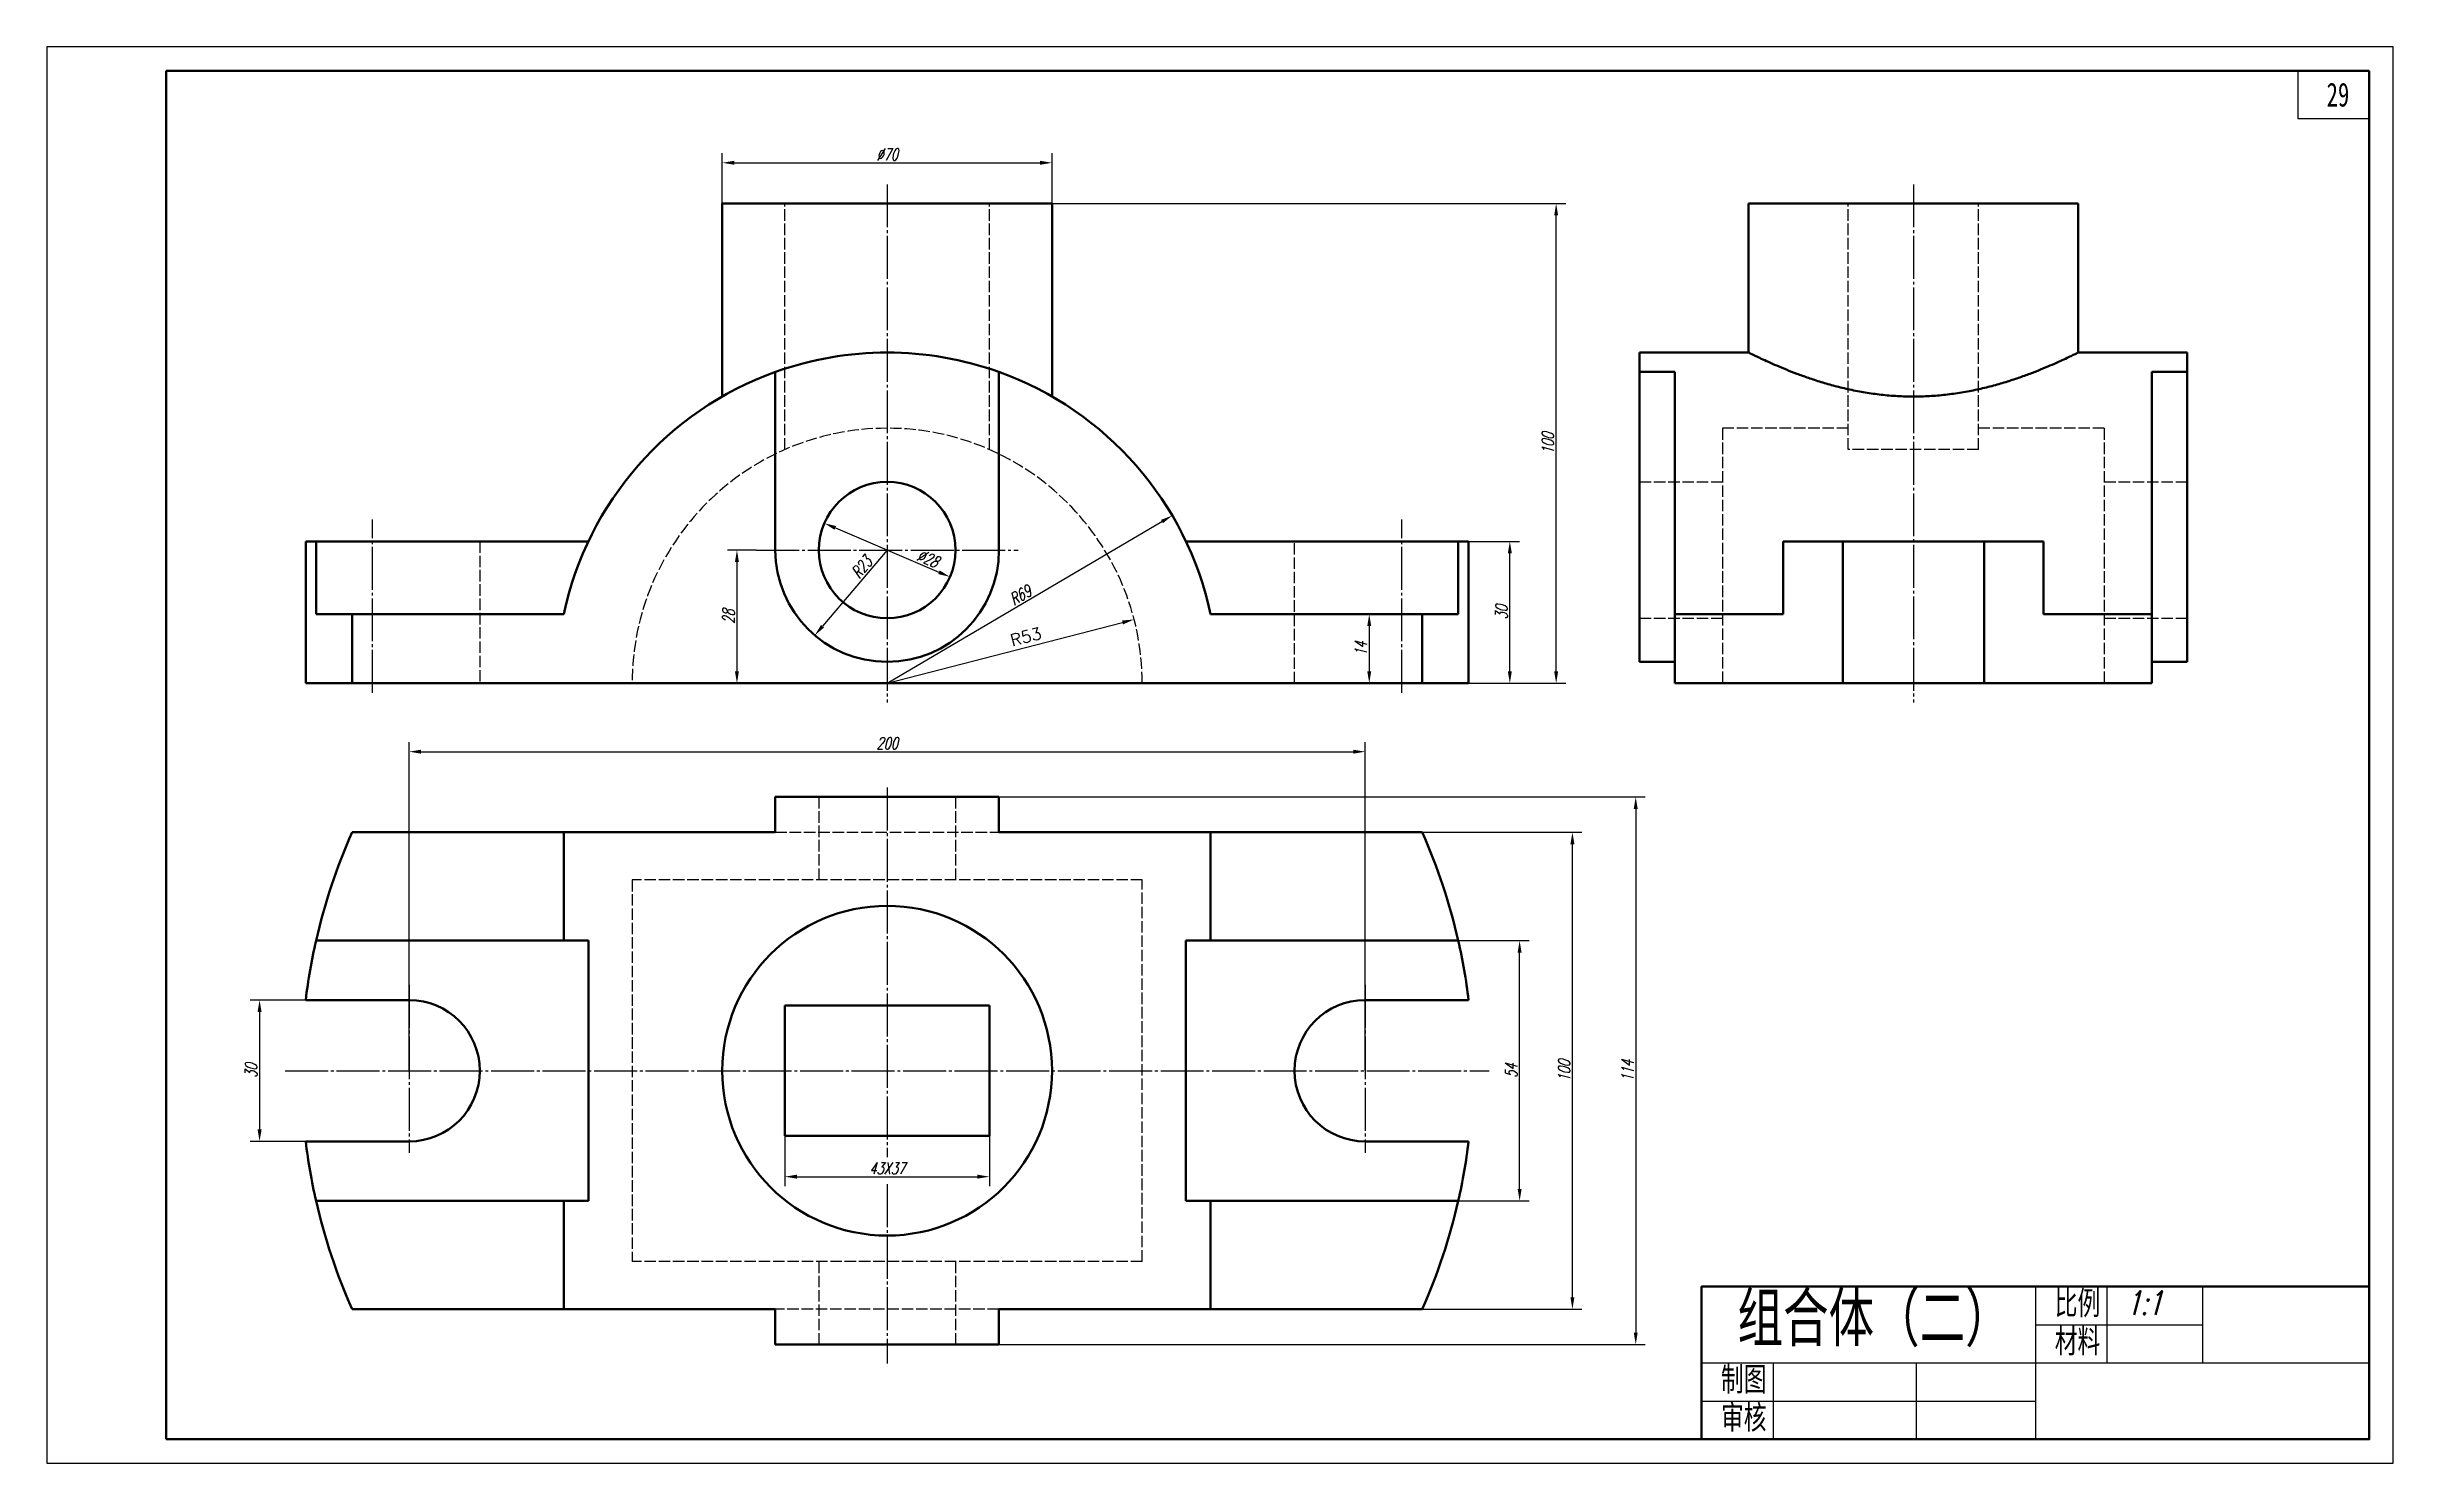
# Model space of a CAD drawing. Header units: millimetres. Extents: x 94 to 2877, y 87 to 1089.
# Drawn here: x 94.8 to 586.8, y 791.8 to 1088.8 of the extents above; entities that cross this region are included whole.
import ezdxf

# ---------------------------------------------------------------- set-up
doc = ezdxf.new("R2010")
doc.units = ezdxf.units.MM
doc.header["$LTSCALE"] = 0.6
doc.header["$PDMODE"] = 33
doc.header["$PDSIZE"] = 1.5
doc.linetypes.add('myCENTER', pattern=[18, 15, -1, 1, -1])
doc.linetypes.add('myHIDDEN', pattern=[5, 4, -1])
doc.layers.get('Defpoints').update_dxf_attribs({"lineweight": 20})
for name, color, linetype, lineweight in [('答案中心线', 1, 'myCENTER', 25), ('答案尺寸', 1, 'Continuous', 25), ('答案文字', 1, 'Continuous', 25), ('答案标注', 1, 'Continuous', 25), ('答案粗实线', 1, 'Continuous', 50), ('答案细实线', 1, 'Continuous', 25), ('答案虚线', 1, 'myHIDDEN', 25)]:
    doc.layers.add(name, color=color, linetype=linetype, lineweight=lineweight)
doc.styles.get("Standard").update_dxf_attribs({"font": 'txt.shx'})
doc.styles.add('尺寸文字1-2.5号', font='txt.shx', dxfattribs={"width": 0.7, "oblique": 15, "height": 2.5})
doc.styles.add('标题汉字1-5号', font='', dxfattribs={"width": 0.7, "height": 5})
doc.styles.get('标题汉字1-5号').set_extended_font_data('SimSun')
doc.dimstyles.new('尺寸25', dxfattribs={"dimtxt": 2.5, "dimasz": 2.5, "dimexe": 2, "dimexo": 0, "dimgap": 0.5, "dimtad": 1, "dimdec": 0, "dimdsep": 46, "dimtxsty": '尺寸文字1-2.5号', "dimcen": 0, "dimadec": 0, "dimazin": 0, "dimtfac": 1, "dimtdec": 0, "dimtmove": 0, "dimatfit": 3, "dimfxl": 1, "dimarcsym": 0})
doc.dimstyles.new('尺寸25$3', dxfattribs={"dimtxt": 2.5, "dimasz": 2.5, "dimexe": 1, "dimexo": 0, "dimgap": 0.5, "dimtad": 1, "dimdec": 0, "dimdsep": 46, "dimtxsty": '尺寸文字1-2.5号', "dimcen": 0, "dimadec": 0, "dimazin": 0, "dimtfac": 1, "dimtdec": 0, "dimtmove": 0, "dimatfit": 1, "dimfxl": 1, "dimarcsym": 0})
doc.dimstyles.new('尺寸25$4', dxfattribs={"dimtxt": 2.5, "dimasz": 2.5, "dimexe": 1, "dimexo": 0, "dimgap": 0.5, "dimtad": 1, "dimdec": 0, "dimdsep": 46, "dimtxsty": '尺寸文字1-2.5号', "dimcen": 0, "dimadec": 0, "dimazin": 0, "dimtfac": 1, "dimtdec": 0, "dimtmove": 0, "dimatfit": 1, "dimfxl": 1, "dimarcsym": 0})

msp = doc.modelspace()

# ---------------------------------------------------------------- texts
at = {"layer": '答案文字', "style": '标题汉字1-5号', "width": 0.7}
msp.add_text('29', height=5, dxfattribs=at).set_placement((572.904, 1076.254))
at = {"layer": '答案标注', "insert": (300.149, 965.059), "char_height": 2.5, "attachment_point": 5, "rotation": 14.48686}
msp.add_mtext('R53', dxfattribs=at)
at = {"layer": '答案标注', "attachment_point": 1}
for s, insert, char_height, width, style in [('{\\fSimSun|b0|i0|c134|p54;组合体（二）}', (449.374, 827.33), 10, 59.26004, '标题汉字1-5号'), ('比例', (515.902, 827.877), 5, 15, '标题汉字1-5号'), ('1:1', (530.902, 827.877), 5, 15, '尺寸文字1-2.5号'), ('材料', (515.902, 819.877), 5, 15, '标题汉字1-5号'), ('制图', (445.902, 811.877), 5, 15, '标题汉字1-5号'), ('审核', (445.902, 803.877), 5, 15, '标题汉字1-5号')]:
    msp.add_mtext(s, dxfattribs=dict(at, insert=insert, char_height=char_height, width=width, style=style))

# ---------------------------------------------------------------- blocks, each defined once
blk = doc.blocks.new('*D18')
at = {"layer": 'Defpoints', "color": 0}
for p in [(371.29, 940.95), (170.81, 874.04), (371.29, 874.04)]:
    blk.add_point(p, dxfattribs=at)
at = {"layer": '答案标注', "color": 0, "lineweight": -2}
for p, q in [((170.81, 874.04), (170.81, 942.95)), ((173.31, 940.95), (368.79, 940.95)), ((371.29, 874.04), (371.29, 942.95))]:
    blk.add_line(p, q, dxfattribs=at)
at = {"layer": '答案标注', "color": 0}
for points in [[(173.31, 941.37), (173.31, 940.53), (170.81, 940.95)], [(368.79, 941.37), (368.79, 940.53), (371.29, 940.95)]]:
    blk.add_solid(points, dxfattribs=at)
at = {"layer": '答案标注', "color": 0, "insert": (271.05, 942.7), "char_height": 2.5, "attachment_point": 5, "style": '尺寸文字1-2.5号'}
blk.add_mtext('200', dxfattribs=at)
blk = doc.blocks.new('*D19')
at = {"layer": 'Defpoints', "color": 0}
for p in [(271.05, 983.23), (255.87, 965.35)]:
    blk.add_point(p, dxfattribs=at)
at = {"layer": '答案标注', "color": 0, "lineweight": -2}
blk.add_line((271.05, 983.23), (257.49, 967.26), dxfattribs=at)
at = {"layer": '答案标注', "color": 0}
blk.add_solid([(257.17, 967.53), (257.81, 966.99), (255.87, 965.35)], dxfattribs=at)
at = {"layer": '答案标注', "color": 0, "insert": (265.69, 979.62), "char_height": 2.5, "attachment_point": 5, "rotation": 49.6778, "style": '尺寸文字1-2.5号'}
blk.add_mtext('R23', dxfattribs=at)
blk = doc.blocks.new('*D20')
at = {"layer": 'Defpoints', "color": 0}
for p in [(330.83, 990.48), (271.05, 955.3)]:
    blk.add_point(p, dxfattribs=at)
at = {"layer": '答案标注', "color": 0, "lineweight": -2}
blk.add_line((271.05, 955.3), (328.68, 989.21), dxfattribs=at)
at = {"layer": '答案标注', "color": 0}
blk.add_solid([(328.47, 989.57), (328.89, 988.86), (330.83, 990.48)], dxfattribs=at)
at = {"layer": '答案标注', "color": 0, "insert": (298.98, 973.77), "char_height": 2.5, "attachment_point": 5, "rotation": 30.4776, "style": '尺寸文字1-2.5号'}
blk.add_mtext('R69', dxfattribs=at)
blk = doc.blocks.new('*D21')
at = {"layer": 'Defpoints', "color": 0}
for p in [(390.81, 901.32), (403.68, 901.32), (390.81, 846.76)]:
    blk.add_point(p, dxfattribs=at)
at = {"layer": '答案标注', "color": 0, "lineweight": -2}
for p, q in [((390.81, 901.32), (405.68, 901.32)), ((403.68, 849.26), (403.68, 898.82)), ((390.81, 846.76), (405.68, 846.76))]:
    blk.add_line(p, q, dxfattribs=at)
at = {"layer": '答案标注', "color": 0}
for points in [[(403.26, 898.82), (404.1, 898.82), (403.68, 901.32)], [(403.26, 849.26), (404.1, 849.26), (403.68, 846.76)]]:
    blk.add_solid(points, dxfattribs=at)
at = {"layer": '答案标注', "color": 0, "insert": (401.93, 874.04), "char_height": 2.5, "attachment_point": 5, "rotation": 90, "style": '尺寸文字1-2.5号'}
blk.add_mtext('54', dxfattribs=at)
blk = doc.blocks.new('*D22')
at = {"layer": 'Defpoints', "color": 0}
for p in [(383.24, 924.04), (414.75, 924.04), (383.24, 824.04)]:
    blk.add_point(p, dxfattribs=at)
at = {"layer": '答案标注', "color": 0, "lineweight": -2}
for p, q in [((383.24, 924.04), (416.75, 924.04)), ((414.75, 826.54), (414.75, 921.54)), ((383.24, 824.04), (416.75, 824.04))]:
    blk.add_line(p, q, dxfattribs=at)
at = {"layer": '答案标注', "color": 0}
for points in [[(414.33, 921.54), (415.17, 921.54), (414.75, 924.04)], [(414.33, 826.54), (415.17, 826.54), (414.75, 824.04)]]:
    blk.add_solid(points, dxfattribs=at)
at = {"layer": '答案标注', "color": 0, "insert": (413, 874.04), "char_height": 2.5, "attachment_point": 5, "rotation": 90, "style": '尺寸文字1-2.5号'}
blk.add_mtext('100', dxfattribs=at)
blk = doc.blocks.new('*D23')
at = {"layer": 'Defpoints', "color": 0}
for p in [(378.97, 969.78), (372.15, 955.3), (378.97, 955.3)]:
    blk.add_point(p, dxfattribs=at)
at = {"layer": '答案标注', "color": 0, "lineweight": -2}
for p, q in [((378.97, 969.78), (370.15, 969.78)), ((372.15, 967.28), (372.15, 957.8)), ((378.97, 955.3), (370.15, 955.3))]:
    blk.add_line(p, q, dxfattribs=at)
at = {"layer": '答案标注', "color": 0}
for points in [[(371.73, 967.28), (372.56, 967.28), (372.15, 969.78)], [(371.73, 957.8), (372.56, 957.8), (372.15, 955.3)]]:
    blk.add_solid(points, dxfattribs=at)
at = {"layer": '答案标注', "color": 0, "insert": (370.4, 962.54), "char_height": 2.5, "attachment_point": 5, "rotation": 90, "style": '尺寸文字1-2.5号'}
blk.add_mtext('14', dxfattribs=at)
blk = doc.blocks.new('*D24')
at = {"layer": 'Defpoints', "color": 0}
for p in [(392.98, 985.06), (401.63, 985.06), (392.98, 955.3)]:
    blk.add_point(p, dxfattribs=at)
at = {"layer": '答案标注', "color": 0, "lineweight": -2}
for p, q in [((392.98, 985.06), (403.63, 985.06)), ((401.63, 957.8), (401.63, 982.56)), ((392.98, 955.3), (403.63, 955.3))]:
    blk.add_line(p, q, dxfattribs=at)
at = {"layer": '答案标注', "color": 0}
for points in [[(401.21, 982.56), (402.05, 982.56), (401.63, 985.06)], [(401.21, 957.8), (402.05, 957.8), (401.63, 955.3)]]:
    blk.add_solid(points, dxfattribs=at)
at = {"layer": '答案标注', "color": 0, "insert": (399.88, 970.18), "char_height": 2.5, "attachment_point": 5, "rotation": 90, "style": '尺寸文字1-2.5号'}
blk.add_mtext('30', dxfattribs=at)
blk = doc.blocks.new('*D25')
at = {"layer": 'Defpoints', "color": 0}
for p in [(305.62, 1055.92), (411.34, 1055.92), (402.88, 955.3)]:
    blk.add_point(p, dxfattribs=at)
at = {"layer": '答案标注', "color": 0, "lineweight": -2}
for p, q in [((305.62, 1055.92), (413.34, 1055.92)), ((411.34, 957.8), (411.34, 1053.42)), ((402.88, 955.3), (413.34, 955.3))]:
    blk.add_line(p, q, dxfattribs=at)
at = {"layer": '答案标注', "color": 0}
for points in [[(410.93, 1053.42), (411.76, 1053.42), (411.34, 1055.92)], [(410.93, 957.8), (411.76, 957.8), (411.34, 955.3)]]:
    blk.add_solid(points, dxfattribs=at)
at = {"layer": '答案标注', "color": 0, "insert": (409.59, 1005.61), "char_height": 2.5, "attachment_point": 5, "rotation": 90, "style": '尺寸文字1-2.5号'}
blk.add_mtext('100', dxfattribs=at)
blk = doc.blocks.new('*D26')
at = {"layer": 'Defpoints', "color": 0}
for p in [(294.5, 931.45), (294.5, 816.63), (428.03, 816.63)]:
    blk.add_point(p, dxfattribs=at)
at = {"layer": '答案标注', "color": 0, "lineweight": -2}
for p, q in [((294.5, 931.45), (430.03, 931.45)), ((428.03, 928.95), (428.03, 819.13)), ((294.5, 816.63), (430.03, 816.63))]:
    blk.add_line(p, q, dxfattribs=at)
at = {"layer": '答案标注', "color": 0}
for points in [[(427.61, 928.95), (428.44, 928.95), (428.03, 931.45)], [(427.61, 819.13), (428.44, 819.13), (428.03, 816.63)]]:
    blk.add_solid(points, dxfattribs=at)
at = {"layer": '答案标注', "color": 0, "insert": (426.28, 874.04), "char_height": 2.5, "attachment_point": 5, "rotation": 90, "style": '尺寸文字1-2.5号'}
blk.add_mtext('114', dxfattribs=at)
blk = doc.blocks.new('*D27')
at = {"layer": 'Defpoints', "color": 0}
for p in [(305.62, 1064.46), (236.48, 1055.92), (305.62, 1055.92)]:
    blk.add_point(p, dxfattribs=at)
at = {"layer": '答案标注', "color": 0, "lineweight": -2}
for p, q in [((236.48, 1055.92), (236.48, 1066.46)), ((238.98, 1064.46), (303.12, 1064.46)), ((305.62, 1055.92), (305.62, 1066.46))]:
    blk.add_line(p, q, dxfattribs=at)
at = {"layer": '答案标注', "color": 0}
for points in [[(238.98, 1064.88), (238.98, 1064.04), (236.48, 1064.46)], [(303.12, 1064.88), (303.12, 1064.04), (305.62, 1064.46)]]:
    blk.add_solid(points, dxfattribs=at)
at = {"layer": '答案标注', "color": 0, "insert": (271.05, 1066.21), "char_height": 2.5, "attachment_point": 5, "style": '尺寸文字1-2.5号'}
blk.add_mtext('%%c70', dxfattribs=at)
blk = doc.blocks.new('*D28')
at = {"layer": 'Defpoints', "color": 0}
for p in [(249.61, 860.39), (292.49, 860.39), (292.49, 851.82)]:
    blk.add_point(p, dxfattribs=at)
at = {"layer": '答案标注', "color": 0, "lineweight": -2}
for p, q in [((249.61, 860.39), (249.61, 849.82)), ((292.49, 860.39), (292.49, 849.82)), ((252.11, 851.82), (289.99, 851.82))]:
    blk.add_line(p, q, dxfattribs=at)
at = {"layer": '答案标注', "color": 0}
for points in [[(252.11, 852.24), (252.11, 851.41), (249.61, 851.82)], [(289.99, 852.24), (289.99, 851.41), (292.49, 851.82)]]:
    blk.add_solid(points, dxfattribs=at)
at = {"layer": '答案标注', "color": 0, "insert": (271.05, 853.57), "char_height": 2.5, "attachment_point": 5, "style": '尺寸文字1-2.5号'}
blk.add_mtext('43X37', dxfattribs=at)
blk = doc.blocks.new('*D29')
at = {"layer": 'Defpoints', "color": 0}
for p in [(149.12, 888.86), (139.44, 859.22), (149.12, 859.22)]:
    blk.add_point(p, dxfattribs=at)
at = {"layer": '答案标注', "color": 0, "lineweight": -2}
for p, q in [((149.12, 888.86), (137.44, 888.86)), ((139.44, 886.36), (139.44, 861.72)), ((149.12, 859.22), (137.44, 859.22))]:
    blk.add_line(p, q, dxfattribs=at)
at = {"layer": '答案标注', "color": 0}
for points in [[(139.02, 886.36), (139.86, 886.36), (139.44, 888.86)], [(139.02, 861.72), (139.86, 861.72), (139.44, 859.22)]]:
    blk.add_solid(points, dxfattribs=at)
at = {"layer": '答案标注', "color": 0, "insert": (137.69, 874.04), "char_height": 2.5, "attachment_point": 5, "rotation": 90, "style": '尺寸文字1-2.5号'}
blk.add_mtext('30', dxfattribs=at)
blk = doc.blocks.new('*D58')
at = {"layer": 'Defpoints', "color": 0}
for p in [(243.6, 983.23), (239.55, 955.3), (271.05, 955.3)]:
    blk.add_point(p, dxfattribs=at)
at = {"layer": '答案尺寸', "color": 0, "lineweight": -2}
for p, q in [((243.6, 983.23), (237.55, 983.23)), ((239.55, 980.73), (239.55, 957.8)), ((271.05, 955.3), (237.55, 955.3))]:
    blk.add_line(p, q, dxfattribs=at)
at = {"layer": '答案尺寸', "color": 0}
for points in [[(239.13, 980.73), (239.96, 980.73), (239.55, 983.23)], [(239.13, 957.8), (239.96, 957.8), (239.55, 955.3)]]:
    blk.add_solid(points, dxfattribs=at)
at = {"layer": '答案尺寸', "color": 0, "insert": (237.8, 969.27), "char_height": 2.5, "attachment_point": 5, "rotation": 90, "style": '尺寸文字1-2.5号'}
blk.add_mtext('28', dxfattribs=at)
blk = doc.blocks.new('*D59')
at = {"layer": 'Defpoints', "color": 0}
for p in [(257.89, 988.86), (284.21, 977.61)]:
    blk.add_point(p, dxfattribs=at)
at = {"layer": '答案尺寸', "color": 0, "lineweight": -2}
blk.add_line((260.19, 987.88), (281.91, 978.59), dxfattribs=at)
at = {"layer": '答案尺寸', "color": 0}
for points in [[(260.35, 988.26), (260.02, 987.49), (257.89, 988.86)], [(282.08, 978.97), (281.75, 978.21), (284.21, 977.61)]]:
    blk.add_solid(points, dxfattribs=at)
at = {"layer": '答案尺寸', "color": 0, "insert": (279.61, 981.48), "char_height": 2.5, "attachment_point": 5, "rotation": 336.8582, "style": '尺寸文字1-2.5号'}
blk.add_mtext('%%c28', dxfattribs=at)

# ---------------------------------------------------------------- dimensions: what is measured, and where the dimension line sits
at = {"layer": '答案尺寸'}
dim = msp.add_diameter_dim_2p(p1=(257.888, 988.858), p2=(284.211, 977.608), text='%%c28', dimstyle='尺寸25$3', dxfattribs=at)
dim.commit()
dim.dimension.update_dxf_attribs({"geometry": '*D59', "text_midpoint": (278.921, 979.869), "dimtype": 163})
dim = msp.add_linear_dim(base=(239.546, 955.3), p1=(243.599, 983.233), p2=(271.05, 955.3), angle=90, text='28', dimstyle='尺寸25', dxfattribs=at)
dim.commit()
dim.dimension.update_dxf_attribs({"geometry": '*D58', "text_midpoint": (237.796, 969.267)})
at = {"layer": '答案标注'}
for base, p1, p2, text, picture, middle in [((305.618, 1064.46), (236.481, 1055.922), (305.618, 1055.922), '%%c70', '*D27', (271.05, 1066.21)), ((292.488, 851.824), (249.611, 860.386), (292.488, 860.386), '43X37', '*D28', (271.05, 853.574))]:
    dim = msp.add_linear_dim(base=base, p1=p1, p2=p2, text=text, dimstyle='尺寸25', dxfattribs=at)
    dim.commit()
    dim.dimension.update_dxf_attribs({"geometry": picture, "text_midpoint": middle})
for base, p1, p2, text, picture, middle in [((411.344, 1055.922), (402.88, 955.3), (305.618, 1055.922), '100', '*D25', (409.594, 1005.611)), ((401.63, 985.059), (392.984, 955.3), (392.984, 985.059), '30', '*D24', (399.88, 970.179)), ((372.148, 955.3), (378.975, 969.782), (378.975, 955.3), '14', '*D23', (370.398, 962.541)), ((428.026, 816.631), (294.5, 931.452), (294.5, 816.631), '114', '*D26', (426.276, 874.042)), ((139.44, 859.219), (149.115, 888.864), (149.115, 859.219), '30', '*D29', (137.69, 874.042))]:
    dim = msp.add_linear_dim(base=base, p1=p1, p2=p2, angle=90, text=text, dimstyle='尺寸25', dxfattribs=at)
    dim.commit()
    dim.dimension.update_dxf_attribs({"geometry": picture, "text_midpoint": middle})
dim = msp.add_radius_dim(center=(271.05, 955.3), mpoint=(330.832, 990.483), text='R69', dimstyle='尺寸25$4', dxfattribs=at)
dim.commit()
dim.dimension.update_dxf_attribs({"geometry": '*D20', "text_midpoint": (298.976, 973.765)})
dim = msp.add_radius_dim(center=(271.05, 983.233), mpoint=(255.875, 965.354), text='R23', dimstyle='尺寸25$4', dxfattribs=at)
dim.commit()
dim.dimension.update_dxf_attribs({"geometry": '*D19', "text_midpoint": (267.022, 978.488), "dimtype": 164})
dim = msp.add_linear_dim(base=(371.293, 940.949), p1=(170.806, 874.042), p2=(371.293, 874.042), text='200', dimstyle='尺寸25', dxfattribs=at)
dim.commit()
dim.dimension.update_dxf_attribs({"geometry": '*D18', "text_midpoint": (271.05, 940.949), "dimtype": 160})
for base, p1, p2, text, picture, middle in [((414.749, 924.042), (383.244, 824.042), (383.244, 924.042), '100', '*D22', (414.749, 874.042)), ((403.681, 901.321), (390.814, 846.762), (390.814, 901.321), '54', '*D21', (403.681, 874.042))]:
    dim = msp.add_linear_dim(base=base, p1=p1, p2=p2, angle=90, text=text, dimstyle='尺寸25', dxfattribs=at)
    dim.commit()
    dim.dimension.update_dxf_attribs({"geometry": picture, "text_midpoint": middle, "dimtype": 160})

# ---------------------------------------------------------------- linework, layer by layer
at = {"layer": '答案中心线'}
for p, q in [((271.05, 1059.922), (271.05, 951.3)), ((486.258, 1059.922), (486.258, 951.3)), ((163.124, 953.3), (163.124, 989.668)), ((378.975, 953.3), (378.975, 989.668)), ((243.599, 983.233), (298.5, 983.233)), ((271.05, 933.452), (271.05, 855.941)), ((170.806, 892.05), (170.806, 856.83)), ((371.293, 892.05), (371.293, 856.83)), ((144.806, 874.042), (397.293, 874.042)), ((271.05, 850.219), (271.05, 812.631))]:
    msp.add_line(p, q, dxfattribs=at)
at = {"layer": '答案标注'}
msp.add_line((271.05, 955.3), (320.413, 968.054), dxfattribs=at)
msp.add_solid([(320.308, 968.457), (320.517, 967.65), (322.833, 968.679)], dxfattribs=at)
at = {"layer": '答案粗实线'}
for p, q in [((581.848, 1083.758), (119.848, 1083.758)), ((119.848, 1083.758), (119.848, 796.758)), ((581.848, 796.758), (581.848, 1083.758)), ((536.258, 955.3), (436.258, 955.3)), ((247.599, 931.452), (247.599, 924.042)), ((294.5, 931.452), (247.599, 931.452)), ((294.5, 931.452), (294.5, 924.042)), ((158.855, 924.042), (203.212, 924.042)), ((247.599, 924.042), (203.212, 924.042)), ((203.212, 901.321), (203.212, 924.042)), ((338.887, 924.042), (294.5, 924.042)), ((338.887, 924.042), (383.244, 924.042)), ((338.887, 924.042), (338.887, 901.321)), ((208.391, 901.321), (151.285, 901.321)), ((208.391, 846.762), (208.391, 901.321)), ((390.814, 901.321), (333.708, 901.321)), ((333.708, 901.321), (333.708, 846.762)), ((149.115, 888.864), (170.806, 888.864)), ((249.611, 860.386), (249.611, 887.697)), ((249.611, 887.697), (292.488, 887.697)), ((292.488, 887.697), (292.488, 860.386)), ((371.293, 888.864), (392.984, 888.864)), ((170.806, 859.219), (149.115, 859.219)), ((292.488, 860.386), (249.611, 860.386)), ((392.984, 859.219), (371.293, 859.219)), ((151.285, 846.762), (208.391, 846.762)), ((203.212, 824.042), (203.212, 846.762)), ((333.708, 846.762), (390.814, 846.762)), ((338.887, 846.762), (338.887, 824.042)), ((203.212, 824.042), (158.855, 824.042)), ((203.212, 824.042), (247.599, 824.042)), ((247.599, 816.631), (247.599, 824.042)), ((294.5, 824.042), (338.887, 824.042)), ((294.5, 816.631), (294.5, 824.042)), ((383.244, 824.042), (338.887, 824.042)), ((294.5, 816.631), (247.599, 816.631)), ((119.848, 796.758), (581.848, 796.758))]:
    msp.add_line(p, q, dxfattribs=at)
at = {"layer": '答案粗实线', "extrusion": (0, 1, 0)}
for p, q in [((305.618, 1055.922), (236.481, 1055.922)), ((236.481, 1015.439), (236.481, 1055.922)), ((305.618, 1015.439), (305.618, 1055.922)), ((520.827, 1055.922), (451.689, 1055.922)), ((451.689, 1024.666), (451.689, 1055.922)), ((520.827, 1024.666), (520.827, 1055.922)), ((428.847, 1024.666), (428.847, 1020.582)), ((428.847, 1024.666), (451.689, 1024.666)), ((520.827, 1024.666), (543.669, 1024.666)), ((543.669, 1024.666), (543.669, 1020.582)), ((247.599, 1020.582), (247.599, 983.233)), ((294.5, 983.233), (294.5, 1020.582)), ((428.847, 1020.582), (428.847, 983.233)), ((428.847, 1020.582), (436.258, 1020.582)), ((436.258, 1020.582), (436.258, 969.782)), ((543.669, 1020.582), (536.258, 1020.582)), ((536.258, 969.782), (536.258, 1020.582)), ((543.669, 1020.582), (543.669, 983.233)), ((151.285, 985.059), (149.115, 985.059)), ((149.115, 985.059), (149.115, 955.3)), ((151.285, 969.782), (151.285, 985.059)), ((151.285, 985.059), (208.391, 985.059)), ((333.708, 985.059), (390.814, 985.059)), ((390.814, 985.059), (390.814, 969.782)), ((392.984, 985.059), (390.814, 985.059)), ((392.984, 955.3), (392.984, 985.059)), ((471.436, 985.059), (458.978, 985.059)), ((458.978, 985.059), (458.978, 969.782)), ((471.436, 985.059), (501.08, 985.059)), ((471.436, 955.3), (471.436, 985.059)), ((513.537, 985.059), (501.08, 985.059)), ((501.08, 985.059), (501.08, 955.3)), ((513.537, 969.782), (513.537, 985.059)), ((428.847, 983.233), (428.847, 959.783)), ((543.669, 983.233), (543.669, 959.783)), ((158.855, 969.782), (151.285, 969.782)), ((158.855, 969.782), (158.855, 955.3)), ((203.212, 969.782), (158.855, 969.782)), ((383.244, 969.782), (338.887, 969.782)), ((383.244, 955.3), (383.244, 969.782)), ((390.814, 969.782), (383.244, 969.782)), ((436.258, 955.3), (436.258, 969.782)), ((458.978, 969.782), (436.258, 969.782)), ((536.258, 969.782), (513.537, 969.782)), ((536.258, 969.782), (536.258, 955.3)), ((428.847, 959.783), (436.258, 959.783)), ((536.258, 959.783), (543.669, 959.783)), ((149.115, 955.3), (158.855, 955.3)), ((158.855, 955.3), (383.244, 955.3)), ((383.244, 955.3), (392.984, 955.3))]:
    msp.add_line(p, q, dxfattribs=at)
at = {"layer": '答案粗实线'}
msp.add_lwpolyline([(441.848, 796.758), (581.848, 796.758), (581.848, 828.758), (441.848, 828.758)], close=True, dxfattribs=at)
for centre, radius in [((271.05, 983.233), 14.313), ((271.05, 874.042), 34.569)]:
    msp.add_circle(centre, radius, dxfattribs=at)
for centre, radius, start, end in [((271.05, 955.3), 69.367, 70.24071, 109.75929), ((271.05, 955.3), 69.367, 109.75929, 167.94887), ((271.05, 955.3), 69.367, 12.05113, 70.24071), ((271.05, 983.233), 23.451, 180, 0), ((271.05, 874.042), 122.832, 155.97969, 167.16831), ((271.05, 874.042), 122.832, 12.83169, 24.02031), ((271.05, 874.042), 122.832, 167.16831, 173.06921), ((271.05, 874.042), 122.832, 6.93079, 12.83169), ((170.806, 874.042), 14.822, 270, 90), ((371.293, 874.042), 14.822, 90, 270), ((271.05, 874.042), 122.832, 186.93079, 192.83169), ((271.05, 874.042), 122.832, 347.16831, 353.06921), ((271.05, 874.042), 122.832, 192.83169, 204.02031), ((271.05, 874.042), 122.832, 335.97969, 347.16831)]:
    msp.add_arc(centre, radius, start, end, dxfattribs=at)
for points, knots in [([(486.258, 1015.439), (485.149, 1015.439), (484.026, 1015.47), (481.77, 1015.595), (480.639, 1015.69), (478.389, 1015.941), (477.271, 1016.097), (475.066, 1016.462), (473.98, 1016.67), (471.859, 1017.13), (470.823, 1017.38), (468.814, 1017.91), (467.841, 1018.189), (465.974, 1018.761), (465.079, 1019.054), (463.378, 1019.639), (462.571, 1019.931), (461.058, 1020.501), (460.324, 1020.789), (458.918, 1021.358), (458.247, 1021.64), (456.985, 1022.182), (456.394, 1022.444), (455.306, 1022.935), (454.81, 1023.164), (453.921, 1023.58), (453.529, 1023.767), (452.856, 1024.091), (452.575, 1024.229), (452.128, 1024.448), (451.962, 1024.531), (451.742, 1024.64), (451.689, 1024.666), (451.689, 1024.666)], [0, 0, 0, 0, 7.1073614, 7.1073614, 14.2147227, 14.2147227, 21.3220841, 21.3220841, 28.4294454, 28.4294454, 35.5368068, 35.5368068, 42.6441681, 42.6441681, 49.7515295, 49.7515295, 56.8588908, 56.8588908, 63.9471673, 63.9471673, 71.0354438, 71.0354438, 78.1237203, 78.1237203, 85.2119968, 85.2119968, 92.3002733, 92.3002733, 99.3885498, 99.3885498, 106.4768263, 106.4768263, 113.5651028, 113.5651028, 113.5651028, 113.5651028]), ([(520.827, 1024.666), (520.827, 1024.666), (520.773, 1024.64), (520.554, 1024.531), (520.388, 1024.448), (519.94, 1024.229), (519.66, 1024.091), (518.987, 1023.767), (518.594, 1023.58), (517.706, 1023.164), (517.209, 1022.935), (516.122, 1022.444), (515.531, 1022.182), (514.269, 1021.64), (513.597, 1021.358), (512.192, 1020.789), (511.457, 1020.501), (509.944, 1019.931), (509.138, 1019.639), (507.437, 1019.054), (506.542, 1018.761), (504.674, 1018.189), (503.702, 1017.91), (501.693, 1017.38), (500.656, 1017.13), (498.535, 1016.67), (497.449, 1016.462), (495.245, 1016.097), (494.127, 1015.941), (491.877, 1015.69), (490.745, 1015.595), (488.49, 1015.47), (487.366, 1015.439), (486.258, 1015.439)], [340.6953084, 340.6953084, 340.6953084, 340.6953084, 347.7835849, 347.7835849, 354.8718614, 354.8718614, 361.9601379, 361.9601379, 369.0484144, 369.0484144, 376.1366909, 376.1366909, 383.2249674, 383.2249674, 390.3132439, 390.3132439, 397.4015203, 397.4015203, 404.5088817, 404.5088817, 411.6162431, 411.6162431, 418.7236044, 418.7236044, 425.8309658, 425.8309658, 432.9383271, 432.9383271, 440.0456885, 440.0456885, 447.1530498, 447.1530498, 454.2604112, 454.2604112, 454.2604112, 454.2604112])]:
    msp.add_open_spline(points, degree=3, knots=knots, dxfattribs=at)
at = {"layer": '答案细实线'}
for p, q in [((566.848, 1083.758), (566.848, 1073.758)), ((566.848, 1073.758), (581.848, 1073.758)), ((511.848, 828.758), (511.848, 796.758)), ((526.848, 828.758), (526.848, 812.758)), ((546.848, 828.758), (546.848, 812.758)), ((511.848, 820.758), (546.848, 820.758)), ((441.848, 812.758), (581.848, 812.758)), ((456.848, 812.758), (456.848, 796.758)), ((486.848, 812.758), (486.848, 796.758)), ((441.848, 804.758), (511.848, 804.758))]:
    msp.add_line(p, q, dxfattribs=at)
msp.add_lwpolyline([(94.848, 791.758), (586.848, 791.758), (586.848, 1088.758), (94.848, 1088.758)], close=True, dxfattribs=at)
at = {"layer": '答案虚线', "extrusion": (0, 1, 0)}
for p, q in [((249.611, 1004.299), (249.611, 1055.922)), ((292.488, 1004.299), (292.488, 1055.922)), ((472.603, 1004.299), (472.603, 1055.922)), ((499.913, 1004.299), (499.913, 1055.922)), ((446.235, 1008.784), (446.235, 955.3)), ((472.603, 1008.784), (446.235, 1008.784)), ((526.28, 1008.784), (499.913, 1008.784)), ((526.28, 1008.784), (526.28, 955.3)), ((499.913, 1004.299), (472.603, 1004.299)), ((428.847, 997.546), (446.235, 997.546)), ((526.28, 997.546), (543.669, 997.546)), ((185.628, 985.059), (185.628, 955.3)), ((356.471, 955.3), (356.471, 985.059)), ((428.847, 968.921), (446.235, 968.921)), ((526.28, 968.921), (543.669, 968.921))]:
    msp.add_line(p, q, dxfattribs=at)
at = {"layer": '答案虚线'}
for p, q in [((256.737, 931.452), (256.737, 914.064)), ((285.362, 931.452), (285.362, 914.064)), ((247.599, 924.042), (294.5, 924.042)), ((217.565, 914.064), (217.565, 834.019)), ((324.534, 914.064), (217.565, 914.064)), ((324.534, 834.019), (324.534, 914.064)), ((324.534, 834.019), (217.565, 834.019)), ((256.737, 834.019), (256.737, 816.631)), ((285.362, 834.019), (285.362, 816.631)), ((294.5, 824.042), (247.599, 824.042))]:
    msp.add_line(p, q, dxfattribs=at)
msp.add_arc((271.05, 955.3), 53.484, 0, 180, dxfattribs=at)

msp.set_redraw_order([(e.dxf.handle, doc.entitydb.next_handle()) for e in msp.query("TEXT MTEXT ATTDEF DIMENSION ARC_DIMENSION")])  # texts and dimensions are drawn at this point

doc.saveas('drawing.dxf')
